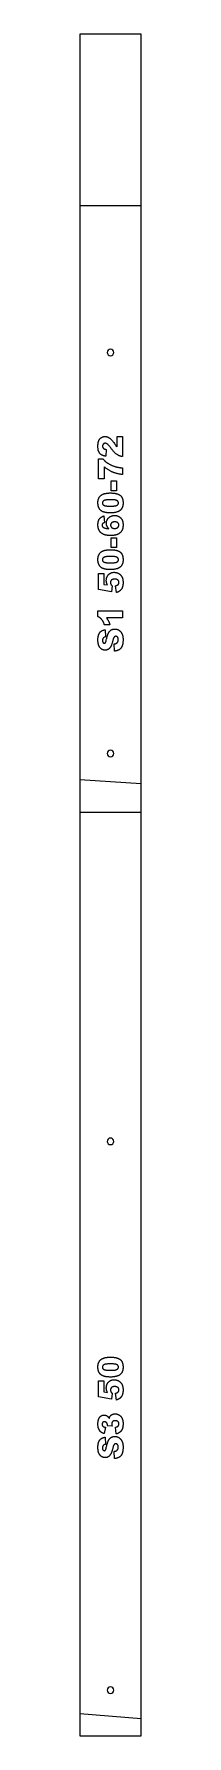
# Model space of a CAD drawing. Extents: x 0 to 3.5, y 0 to 97.
import ezdxf

# ---------------------------------------------------------------- set-up
doc = ezdxf.new("R2010")
doc.units = 0
for name, color, linetype in [('BOTTOM_STEP_1', 18, 'CONTINUOUS'), ('FRONT_LEG', 18, 'CONTINUOUS'), ('REAR_LEG', 18, 'CONTINUOUS'), ('T3_PROFILE_INSIDE_2', 18, 'CONTINUOUS'), ('T9_COUNTERSINK_0_6', 18, 'CONTINUOUS'), ('TOP_STEP_4', 18, 'CONTINUOUS')]:
    doc.layers.add(name, color=color, linetype=linetype)

msp = doc.modelspace()

# ---------------------------------------------------------------- linework, layer by layer
at = {"layer": 'BOTTOM_STEP_1'}
msp.add_lwpolyline([(0.002, 52.658), (3.502, 52.658)], dxfattribs=at)
at = {"layer": 'FRONT_LEG'}
msp.add_lwpolyline([(1.752, 78.668, 0.414214), (1.939, 78.855, 0.414214), (1.752, 79.043, 0.414214), (1.564, 78.855, 0.414214)], format="xyb", close=True, dxfattribs=at)
at = {"layer": 'REAR_LEG'}
msp.add_lwpolyline([(1.752, 55.808, 0.414214), (1.939, 55.995, 0.414214), (1.752, 56.183, 0.414214), (1.564, 55.995, 0.414214)], format="xyb", close=True, dxfattribs=at)
at = {"layer": 'T3_PROFILE_INSIDE_2'}
msp.add_lwpolyline([(0, 0), (3.5, 0), (3.5, 97), (0, 97)], close=True, dxfattribs=at)
at = {"layer": 'T9_COUNTERSINK_0_6'}
for points in [[(2.446, 74.069), (2.446, 72.913), (2.425, 72.915), (2.403, 72.919), (2.382, 72.923), (2.361, 72.928), (2.341, 72.933), (2.32, 72.939), (2.3, 72.945), (2.28, 72.953), (2.26, 72.961), (2.24, 72.969), (2.22, 72.978), (2.2, 72.988), (2.181, 72.998), (2.162, 73.009), (2.142, 73.021), (2.123, 73.033), (2.104, 73.047), (2.085, 73.061), (2.065, 73.077), (2.045, 73.095), (2.024, 73.113), (2.003, 73.134), (1.981, 73.155), (1.959, 73.178), (1.936, 73.203), (1.913, 73.228), (1.89, 73.255), (1.866, 73.284), (1.842, 73.314), (1.818, 73.345), (1.793, 73.377), (1.767, 73.411), (1.737, 73.452), (1.708, 73.489), (1.681, 73.521), (1.656, 73.55), (1.633, 73.576), (1.623, 73.587), (1.612, 73.597), (1.602, 73.606), (1.593, 73.615), (1.584, 73.622), (1.576, 73.628), (1.56, 73.639), (1.544, 73.649), (1.536, 73.653), (1.528, 73.657), (1.52, 73.661), (1.512, 73.664), (1.504, 73.667), (1.497, 73.669), (1.489, 73.671), (1.482, 73.673), (1.474, 73.674), (1.467, 73.675), (1.459, 73.675), (1.452, 73.676), (1.444, 73.675), (1.436, 73.675), (1.429, 73.674), (1.421, 73.673), (1.414, 73.671), (1.407, 73.669), (1.4, 73.667), (1.393, 73.664), (1.386, 73.661), (1.38, 73.657), (1.373, 73.653), (1.367, 73.649), (1.361, 73.645), (1.355, 73.64), (1.349, 73.634), (1.343, 73.629), (1.338, 73.623), (1.333, 73.617), (1.328, 73.61), (1.324, 73.604), (1.32, 73.597), (1.316, 73.59), (1.313, 73.583), (1.31, 73.576), (1.307, 73.568), (1.305, 73.561), (1.303, 73.553), (1.301, 73.545), (1.3, 73.537), (1.299, 73.528), (1.299, 73.52), (1.298, 73.511), (1.299, 73.502), (1.299, 73.493), (1.3, 73.484), (1.301, 73.476), (1.303, 73.467), (1.305, 73.459), (1.307, 73.451), (1.31, 73.444), (1.313, 73.436), (1.317, 73.429), (1.32, 73.422), (1.325, 73.415), (1.329, 73.409), (1.334, 73.402), (1.339, 73.396), (1.345, 73.39), (1.351, 73.384), (1.358, 73.379), (1.365, 73.374), (1.372, 73.369), (1.381, 73.364), (1.39, 73.359), (1.399, 73.355), (1.409, 73.351), (1.419, 73.347), (1.431, 73.344), (1.442, 73.34), (1.454, 73.337), (1.467, 73.334), (1.48, 73.332), (1.494, 73.329), (1.509, 73.327), (1.477, 72.941), (1.457, 72.944), (1.438, 72.947), (1.419, 72.951), (1.4, 72.955), (1.383, 72.959), (1.365, 72.963), (1.349, 72.968), (1.332, 72.973), (1.317, 72.978), (1.302, 72.984), (1.287, 72.99), (1.273, 72.996), (1.26, 73.003), (1.247, 73.01), (1.235, 73.017), (1.223, 73.024), (1.212, 73.032), (1.201, 73.04), (1.19, 73.049), (1.18, 73.058), (1.17, 73.067), (1.161, 73.077), (1.151, 73.087), (1.142, 73.097), (1.134, 73.108), (1.126, 73.119), (1.118, 73.131), (1.11, 73.143), (1.103, 73.156), (1.096, 73.168), (1.089, 73.182), (1.083, 73.195), (1.077, 73.209), (1.072, 73.224), (1.066, 73.239), (1.062, 73.256), (1.057, 73.272), (1.053, 73.29), (1.05, 73.308), (1.046, 73.327), (1.044, 73.346), (1.041, 73.366), (1.039, 73.387), (1.037, 73.408), (1.036, 73.43), (1.035, 73.453), (1.034, 73.476), (1.034, 73.5), (1.034, 73.526), (1.035, 73.55), (1.036, 73.574), (1.037, 73.597), (1.039, 73.619), (1.041, 73.64), (1.043, 73.661), (1.046, 73.681), (1.049, 73.701), (1.052, 73.72), (1.056, 73.738), (1.06, 73.755), (1.065, 73.772), (1.07, 73.787), (1.075, 73.803), (1.081, 73.817), (1.087, 73.831), (1.093, 73.845), (1.1, 73.858), (1.107, 73.871), (1.115, 73.883), (1.122, 73.895), (1.131, 73.907), (1.139, 73.918), (1.149, 73.929), (1.158, 73.94), (1.168, 73.95), (1.178, 73.96), (1.189, 73.969), (1.2, 73.978), (1.211, 73.987), (1.223, 73.995), (1.235, 74.003), (1.248, 74.01), (1.26, 74.017), (1.273, 74.023), (1.285, 74.029), (1.298, 74.035), (1.312, 74.039), (1.325, 74.044), (1.339, 74.048), (1.352, 74.051), (1.366, 74.054), (1.38, 74.056), (1.395, 74.058), (1.409, 74.059), (1.424, 74.06), (1.439, 74.06), (1.454, 74.06), (1.47, 74.059), (1.486, 74.057), (1.501, 74.055), (1.517, 74.053), (1.532, 74.05), (1.547, 74.046), (1.563, 74.041), (1.578, 74.036), (1.593, 74.031), (1.608, 74.025), (1.622, 74.018), (1.637, 74.011), (1.652, 74.003), (1.666, 73.995), (1.681, 73.986), (1.695, 73.976), (1.71, 73.965), (1.725, 73.953), (1.74, 73.941), (1.755, 73.927), (1.771, 73.913), (1.786, 73.897), (1.802, 73.881), (1.818, 73.864), (1.834, 73.845), (1.85, 73.826), (1.867, 73.806), (1.884, 73.785), (1.9, 73.762), (1.917, 73.739), (1.935, 73.715), (1.972, 73.662), (2.003, 73.618), (2.028, 73.584), (2.047, 73.56), (2.065, 73.539), (2.084, 73.517), (2.107, 73.493), (2.132, 73.467), (2.132, 74.069)], [(1.058, 71.654), (1.058, 72.78), (1.318, 72.78), (1.335, 72.762), (1.352, 72.744), (1.369, 72.727), (1.386, 72.71), (1.403, 72.693), (1.421, 72.677), (1.438, 72.661), (1.456, 72.645), (1.474, 72.63), (1.492, 72.615), (1.511, 72.601), (1.529, 72.587), (1.548, 72.573), (1.567, 72.56), (1.586, 72.547), (1.605, 72.535), (1.629, 72.52), (1.653, 72.506), (1.677, 72.492), (1.702, 72.478), (1.726, 72.465), (1.752, 72.452), (1.777, 72.44), (1.803, 72.428), (1.83, 72.416), (1.856, 72.405), (1.883, 72.394), (1.91, 72.384), (1.938, 72.374), (1.966, 72.364), (1.994, 72.355), (2.023, 72.346), (2.045, 72.34), (2.068, 72.333), (2.092, 72.327), (2.116, 72.321), (2.141, 72.316), (2.166, 72.31), (2.192, 72.305), (2.218, 72.3), (2.245, 72.296), (2.272, 72.292), (2.3, 72.288), (2.328, 72.284), (2.357, 72.281), (2.386, 72.278), (2.416, 72.275), (2.446, 72.273), (2.446, 71.888), (2.404, 71.894), (2.363, 71.9), (2.322, 71.907), (2.283, 71.914), (2.244, 71.922), (2.206, 71.93), (2.169, 71.938), (2.133, 71.947), (2.098, 71.956), (2.064, 71.965), (2.03, 71.975), (1.998, 71.986), (1.966, 71.996), (1.935, 72.008), (1.905, 72.019), (1.876, 72.031), (1.847, 72.044), (1.818, 72.057), (1.789, 72.072), (1.759, 72.087), (1.729, 72.103), (1.699, 72.12), (1.668, 72.138), (1.638, 72.157), (1.607, 72.177), (1.576, 72.197), (1.544, 72.219), (1.513, 72.241), (1.481, 72.265), (1.449, 72.289), (1.416, 72.314), (1.384, 72.34), (1.384, 71.654)], [(1.746, 69.709), (1.698, 69.709), (1.651, 69.711), (1.628, 69.712), (1.606, 69.714), (1.584, 69.716), (1.563, 69.718), (1.542, 69.72), (1.522, 69.723), (1.502, 69.726), (1.483, 69.729), (1.464, 69.732), (1.445, 69.736), (1.427, 69.74), (1.41, 69.744), (1.393, 69.749), (1.376, 69.754), (1.36, 69.759), (1.344, 69.764), (1.329, 69.77), (1.314, 69.776), (1.3, 69.782), (1.286, 69.789), (1.273, 69.796), (1.26, 69.803), (1.248, 69.81), (1.236, 69.818), (1.224, 69.826), (1.213, 69.834), (1.203, 69.843), (1.192, 69.851), (1.183, 69.86), (1.173, 69.87), (1.164, 69.879), (1.155, 69.889), (1.147, 69.899), (1.139, 69.91), (1.131, 69.921), (1.123, 69.932), (1.116, 69.943), (1.109, 69.955), (1.102, 69.967), (1.096, 69.979), (1.09, 69.992), (1.084, 70.005), (1.079, 70.018), (1.074, 70.031), (1.069, 70.045), (1.065, 70.059), (1.06, 70.073), (1.057, 70.088), (1.053, 70.103), (1.05, 70.118), (1.047, 70.133), (1.044, 70.149), (1.042, 70.165), (1.04, 70.181), (1.038, 70.198), (1.037, 70.215), (1.036, 70.232), (1.035, 70.25), (1.034, 70.267), (1.034, 70.285), (1.035, 70.32), (1.036, 70.352), (1.038, 70.368), (1.039, 70.383), (1.041, 70.398), (1.043, 70.413), (1.045, 70.427), (1.048, 70.441), (1.051, 70.454), (1.054, 70.467), (1.057, 70.48), (1.061, 70.492), (1.065, 70.504), (1.069, 70.515), (1.078, 70.537), (1.087, 70.558), (1.098, 70.578), (1.109, 70.597), (1.12, 70.615), (1.132, 70.632), (1.145, 70.647), (1.159, 70.662), (1.173, 70.676), (1.187, 70.689), (1.201, 70.701), (1.216, 70.713), (1.23, 70.724), (1.245, 70.734), (1.26, 70.743), (1.275, 70.752), (1.291, 70.76), (1.307, 70.767), (1.324, 70.774), (1.341, 70.781), (1.36, 70.787), (1.378, 70.793), (1.398, 70.799), (1.418, 70.804), (1.437, 70.809), (1.457, 70.813), (1.476, 70.817), (1.496, 70.821), (1.516, 70.825), (1.536, 70.828), (1.556, 70.831), (1.576, 70.833), (1.597, 70.836), (1.617, 70.838), (1.637, 70.839), (1.658, 70.841), (1.679, 70.842), (1.7, 70.842), (1.72, 70.843), (1.741, 70.843), (1.788, 70.842), (1.833, 70.841), (1.876, 70.838), (1.918, 70.835), (1.958, 70.831), (1.977, 70.828), (1.996, 70.825), (2.015, 70.822), (2.033, 70.819), (2.051, 70.815), (2.069, 70.811), (2.086, 70.807), (2.102, 70.803), (2.119, 70.798), (2.135, 70.793), (2.15, 70.788), (2.165, 70.783), (2.18, 70.777), (2.194, 70.771), (2.208, 70.765), (2.222, 70.759), (2.235, 70.752), (2.247, 70.745), (2.26, 70.738), (2.272, 70.731), (2.283, 70.723), (2.294, 70.715), (2.305, 70.707), (2.316, 70.698), (2.326, 70.69), (2.335, 70.68), (2.345, 70.671), (2.354, 70.661), (2.363, 70.65), (2.371, 70.64), (2.379, 70.629), (2.387, 70.617), (2.394, 70.605), (2.401, 70.593), (2.408, 70.581), (2.414, 70.568), (2.42, 70.555), (2.426, 70.541), (2.431, 70.527), (2.436, 70.513), (2.441, 70.498), (2.445, 70.483), (2.449, 70.468), (2.452, 70.452), (2.456, 70.436), (2.459, 70.42), (2.461, 70.403), (2.463, 70.386), (2.465, 70.368), (2.467, 70.35), (2.468, 70.332), (2.469, 70.313), (2.469, 70.294), (2.47, 70.275), (2.469, 70.253), (2.469, 70.232), (2.468, 70.212), (2.466, 70.192), (2.464, 70.172), (2.462, 70.153), (2.459, 70.135), (2.456, 70.117), (2.452, 70.099), (2.448, 70.082), (2.443, 70.066), (2.438, 70.05), (2.433, 70.035), (2.427, 70.02), (2.42, 70.006), (2.414, 69.992), (2.406, 69.979), (2.399, 69.966), (2.391, 69.953), (2.382, 69.94), (2.374, 69.928), (2.364, 69.916), (2.355, 69.905), (2.345, 69.894), (2.334, 69.883), (2.324, 69.872), (2.312, 69.862), (2.301, 69.852), (2.289, 69.842), (2.276, 69.833), (2.263, 69.824), (2.25, 69.815), (2.24, 69.809), (2.23, 69.803), (2.219, 69.797), (2.208, 69.791), (2.196, 69.786), (2.184, 69.78), (2.172, 69.775), (2.159, 69.77), (2.146, 69.765), (2.132, 69.761), (2.103, 69.752), (2.073, 69.744), (2.04, 69.737), (2.006, 69.73), (1.972, 69.725), (1.936, 69.72), (1.9, 69.716), (1.863, 69.713), (1.825, 69.711), (1.786, 69.709)], [(1.791, 70.965), (1.791, 71.526), (2.089, 71.526), (2.089, 70.965)], [(1.747, 70.091), (1.78, 70.091), (1.811, 70.092), (1.841, 70.093), (1.869, 70.094), (1.896, 70.096), (1.922, 70.098), (1.947, 70.1), (1.97, 70.103), (1.992, 70.106), (2.013, 70.11), (2.032, 70.113), (2.05, 70.118), (2.067, 70.122), (2.082, 70.127), (2.097, 70.132), (2.109, 70.138), (2.121, 70.144), (2.132, 70.151), (2.142, 70.157), (2.152, 70.164), (2.16, 70.172), (2.168, 70.179), (2.176, 70.187), (2.182, 70.196), (2.188, 70.204), (2.193, 70.213), (2.197, 70.223), (2.2, 70.232), (2.203, 70.242), (2.205, 70.252), (2.206, 70.263), (2.206, 70.274), (2.206, 70.281), (2.206, 70.288), (2.205, 70.295), (2.204, 70.302), (2.202, 70.309), (2.201, 70.316), (2.198, 70.322), (2.196, 70.329), (2.193, 70.335), (2.19, 70.341), (2.187, 70.347), (2.183, 70.353), (2.179, 70.359), (2.175, 70.365), (2.17, 70.37), (2.165, 70.376), (2.16, 70.381), (2.154, 70.386), (2.148, 70.391), (2.142, 70.396), (2.135, 70.4), (2.128, 70.405), (2.12, 70.409), (2.112, 70.413), (2.104, 70.417), (2.095, 70.421), (2.076, 70.428), (2.056, 70.434), (2.035, 70.439), (2.023, 70.442), (2.011, 70.444), (1.984, 70.448), (1.954, 70.452), (1.921, 70.454), (1.885, 70.457), (1.846, 70.458), (1.803, 70.459), (1.758, 70.46), (1.724, 70.459), (1.691, 70.459), (1.66, 70.458), (1.631, 70.457), (1.603, 70.455), (1.576, 70.453), (1.55, 70.451), (1.526, 70.448), (1.504, 70.445), (1.483, 70.441), (1.463, 70.437), (1.445, 70.433), (1.428, 70.429), (1.413, 70.424), (1.399, 70.418), (1.386, 70.413), (1.374, 70.407), (1.364, 70.4), (1.354, 70.393), (1.344, 70.386), (1.336, 70.379), (1.328, 70.371), (1.321, 70.363), (1.315, 70.354), (1.309, 70.345), (1.304, 70.336), (1.3, 70.326), (1.297, 70.316), (1.294, 70.306), (1.292, 70.295), (1.291, 70.284), (1.291, 70.272), (1.291, 70.26), (1.292, 70.249), (1.294, 70.238), (1.297, 70.228), (1.3, 70.218), (1.304, 70.208), (1.309, 70.199), (1.315, 70.19), (1.322, 70.181), (1.329, 70.173), (1.337, 70.166), (1.345, 70.159), (1.355, 70.152), (1.365, 70.145), (1.376, 70.139), (1.388, 70.134), (1.401, 70.129), (1.415, 70.124), (1.43, 70.119), (1.447, 70.115), (1.465, 70.111), (1.484, 70.108), (1.504, 70.105), (1.526, 70.102), (1.549, 70.099), (1.574, 70.097), (1.599, 70.095), (1.626, 70.094), (1.655, 70.093), (1.684, 70.092), (1.715, 70.091)], [(1.37, 69.532), (1.418, 69.148), (1.398, 69.144), (1.38, 69.14), (1.364, 69.134), (1.349, 69.128), (1.342, 69.125), (1.336, 69.121), (1.329, 69.118), (1.324, 69.114), (1.318, 69.11), (1.313, 69.106), (1.308, 69.102), (1.304, 69.098), (1.296, 69.089), (1.29, 69.079), (1.284, 69.069), (1.279, 69.058), (1.276, 69.047), (1.273, 69.035), (1.271, 69.023), (1.271, 69.01), (1.271, 68.999), (1.272, 68.987), (1.274, 68.976), (1.277, 68.966), (1.28, 68.956), (1.284, 68.946), (1.289, 68.936), (1.295, 68.927), (1.301, 68.918), (1.308, 68.909), (1.316, 68.901), (1.324, 68.893), (1.333, 68.885), (1.343, 68.878), (1.354, 68.871), (1.366, 68.864), (1.375, 68.86), (1.385, 68.855), (1.397, 68.851), (1.409, 68.847), (1.423, 68.843), (1.439, 68.839), (1.455, 68.835), (1.473, 68.831), (1.491, 68.828), (1.511, 68.825), (1.533, 68.822), (1.555, 68.819), (1.604, 68.813), (1.657, 68.808), (1.64, 68.826), (1.624, 68.843), (1.61, 68.861), (1.596, 68.879), (1.584, 68.896), (1.573, 68.914), (1.563, 68.932), (1.554, 68.95), (1.549, 68.96), (1.546, 68.969), (1.542, 68.979), (1.539, 68.988), (1.536, 68.998), (1.533, 69.008), (1.528, 69.029), (1.525, 69.05), (1.522, 69.073), (1.52, 69.095), (1.52, 69.119), (1.52, 69.142), (1.522, 69.164), (1.525, 69.187), (1.528, 69.208), (1.533, 69.229), (1.539, 69.25), (1.545, 69.27), (1.553, 69.29), (1.562, 69.31), (1.572, 69.329), (1.583, 69.347), (1.595, 69.365), (1.607, 69.383), (1.621, 69.4), (1.636, 69.417), (1.652, 69.433), (1.669, 69.448), (1.687, 69.463), (1.705, 69.476), (1.723, 69.489), (1.742, 69.5), (1.762, 69.511), (1.782, 69.521), (1.803, 69.529), (1.824, 69.537), (1.846, 69.543), (1.868, 69.549), (1.891, 69.553), (1.915, 69.557), (1.939, 69.559), (1.963, 69.561), (1.989, 69.561), (2.006, 69.561), (2.023, 69.56), (2.039, 69.559), (2.056, 69.557), (2.072, 69.555), (2.088, 69.552), (2.104, 69.549), (2.12, 69.545), (2.136, 69.541), (2.151, 69.536), (2.166, 69.53), (2.181, 69.525), (2.196, 69.518), (2.211, 69.511), (2.225, 69.504), (2.239, 69.496), (2.253, 69.488), (2.267, 69.479), (2.28, 69.47), (2.293, 69.461), (2.305, 69.451), (2.317, 69.441), (2.328, 69.43), (2.339, 69.419), (2.35, 69.407), (2.36, 69.396), (2.369, 69.383), (2.379, 69.371), (2.388, 69.358), (2.396, 69.344), (2.404, 69.331), (2.411, 69.316), (2.418, 69.302), (2.425, 69.287), (2.431, 69.271), (2.437, 69.255), (2.442, 69.239), (2.447, 69.222), (2.451, 69.205), (2.455, 69.187), (2.458, 69.169), (2.461, 69.15), (2.464, 69.131), (2.466, 69.111), (2.467, 69.091), (2.469, 69.071), (2.469, 69.05), (2.47, 69.028), (2.469, 69.002), (2.468, 68.977), (2.467, 68.953), (2.465, 68.929), (2.463, 68.906), (2.46, 68.883), (2.456, 68.862), (2.452, 68.84), (2.447, 68.82), (2.442, 68.8), (2.436, 68.781), (2.43, 68.762), (2.423, 68.744), (2.415, 68.727), (2.407, 68.71), (2.399, 68.694), (2.389, 68.678), (2.379, 68.663), (2.369, 68.648), (2.358, 68.634), (2.346, 68.62), (2.333, 68.607), (2.32, 68.593), (2.306, 68.581), (2.292, 68.568), (2.277, 68.556), (2.261, 68.545), (2.244, 68.534), (2.227, 68.523), (2.209, 68.512), (2.191, 68.502), (2.172, 68.493), (2.152, 68.484), (2.131, 68.475), (2.11, 68.467), (2.088, 68.46), (2.065, 68.453), (2.041, 68.447), (2.016, 68.441), (1.991, 68.436), (1.965, 68.432), (1.938, 68.428), (1.91, 68.425), (1.881, 68.422), (1.852, 68.42), (1.822, 68.419), (1.791, 68.418), (1.759, 68.417), (1.736, 68.418), (1.713, 68.418), (1.691, 68.419), (1.669, 68.42), (1.647, 68.421), (1.626, 68.423), (1.605, 68.425), (1.584, 68.427), (1.564, 68.43), (1.544, 68.433), (1.525, 68.436), (1.506, 68.44), (1.487, 68.444), (1.469, 68.448), (1.451, 68.452), (1.434, 68.457), (1.417, 68.462), (1.4, 68.468), (1.384, 68.473), (1.368, 68.479), (1.353, 68.486), (1.338, 68.492), (1.323, 68.499), (1.309, 68.506), (1.295, 68.514), (1.282, 68.522), (1.268, 68.53), (1.256, 68.539), (1.243, 68.547), (1.232, 68.556), (1.22, 68.566), (1.209, 68.576), (1.198, 68.586), (1.188, 68.596), (1.178, 68.606), (1.168, 68.617), (1.159, 68.628), (1.15, 68.639), (1.141, 68.651), (1.133, 68.662), (1.125, 68.674), (1.117, 68.686), (1.11, 68.699), (1.103, 68.711), (1.096, 68.724), (1.09, 68.737), (1.084, 68.751), (1.078, 68.764), (1.073, 68.778), (1.068, 68.792), (1.063, 68.806), (1.059, 68.821), (1.055, 68.836), (1.051, 68.851), (1.048, 68.866), (1.045, 68.881), (1.043, 68.897), (1.04, 68.913), (1.039, 68.929), (1.037, 68.946), (1.036, 68.962), (1.035, 68.979), (1.034, 68.997), (1.034, 69.014), (1.034, 69.034), (1.035, 69.054), (1.036, 69.074), (1.037, 69.092), (1.038, 69.111), (1.04, 69.128), (1.042, 69.146), (1.044, 69.162), (1.046, 69.178), (1.049, 69.194), (1.052, 69.209), (1.056, 69.223), (1.06, 69.237), (1.064, 69.251), (1.068, 69.263), (1.073, 69.276), (1.078, 69.288), (1.083, 69.299), (1.088, 69.311), (1.094, 69.322), (1.1, 69.333), (1.106, 69.343), (1.113, 69.354), (1.12, 69.364), (1.127, 69.373), (1.134, 69.383), (1.142, 69.392), (1.15, 69.401), (1.158, 69.41), (1.167, 69.419), (1.176, 69.427), (1.185, 69.435), (1.194, 69.443), (1.204, 69.451), (1.214, 69.458), (1.224, 69.465), (1.235, 69.472), (1.246, 69.479), (1.257, 69.485), (1.268, 69.491), (1.28, 69.497), (1.292, 69.503), (1.304, 69.508), (1.317, 69.513), (1.33, 69.518), (1.343, 69.523), (1.357, 69.528)], [(1.989, 68.822), (2.002, 68.822), (2.016, 68.823), (2.029, 68.824), (2.042, 68.825), (2.054, 68.827), (2.066, 68.83), (2.078, 68.833), (2.089, 68.836), (2.1, 68.84), (2.11, 68.844), (2.12, 68.849), (2.13, 68.854), (2.139, 68.859), (2.148, 68.865), (2.157, 68.872), (2.165, 68.879), (2.173, 68.886), (2.18, 68.893), (2.187, 68.901), (2.193, 68.909), (2.199, 68.917), (2.204, 68.925), (2.209, 68.933), (2.213, 68.942), (2.217, 68.951), (2.22, 68.96), (2.223, 68.969), (2.225, 68.978), (2.227, 68.988), (2.228, 68.998), (2.229, 69.008), (2.229, 69.018), (2.229, 69.027), (2.228, 69.036), (2.227, 69.045), (2.225, 69.054), (2.223, 69.063), (2.221, 69.071), (2.218, 69.079), (2.215, 69.087), (2.211, 69.095), (2.206, 69.103), (2.202, 69.11), (2.197, 69.117), (2.191, 69.125), (2.185, 69.131), (2.178, 69.138), (2.171, 69.145), (2.164, 69.151), (2.156, 69.157), (2.148, 69.162), (2.139, 69.167), (2.13, 69.172), (2.12, 69.176), (2.11, 69.18), (2.099, 69.183), (2.088, 69.186), (2.077, 69.188), (2.065, 69.191), (2.053, 69.192), (2.04, 69.194), (2.027, 69.195), (2.013, 69.195), (1.999, 69.196), (1.985, 69.195), (1.971, 69.195), (1.957, 69.194), (1.944, 69.192), (1.931, 69.191), (1.919, 69.188), (1.907, 69.186), (1.896, 69.182), (1.885, 69.179), (1.874, 69.175), (1.864, 69.171), (1.854, 69.166), (1.845, 69.161), (1.836, 69.155), (1.828, 69.149), (1.82, 69.143), (1.813, 69.136), (1.806, 69.129), (1.799, 69.122), (1.793, 69.115), (1.788, 69.107), (1.783, 69.099), (1.778, 69.091), (1.774, 69.083), (1.77, 69.075), (1.767, 69.066), (1.765, 69.058), (1.762, 69.049), (1.761, 69.04), (1.759, 69.03), (1.759, 69.021), (1.759, 69.011), (1.759, 69.001), (1.759, 68.991), (1.761, 68.982), (1.762, 68.972), (1.764, 68.963), (1.767, 68.954), (1.77, 68.946), (1.773, 68.937), (1.777, 68.929), (1.782, 68.921), (1.787, 68.913), (1.792, 68.905), (1.798, 68.897), (1.804, 68.89), (1.811, 68.883), (1.818, 68.876), (1.826, 68.87), (1.834, 68.863), (1.842, 68.858), (1.851, 68.852), (1.86, 68.847), (1.87, 68.843), (1.88, 68.839), (1.891, 68.835), (1.901, 68.832), (1.913, 68.829), (1.924, 68.827), (1.936, 68.825), (1.949, 68.824), (1.962, 68.823), (1.975, 68.822)], [(1.791, 67.733), (1.791, 68.293), (2.089, 68.293), (2.089, 67.733)], [(1.746, 66.477), (1.698, 66.477), (1.651, 66.479), (1.628, 66.48), (1.606, 66.482), (1.584, 66.484), (1.563, 66.486), (1.542, 66.488), (1.522, 66.491), (1.502, 66.494), (1.483, 66.497), (1.464, 66.5), (1.445, 66.504), (1.427, 66.508), (1.41, 66.512), (1.393, 66.517), (1.376, 66.522), (1.36, 66.527), (1.344, 66.532), (1.329, 66.538), (1.314, 66.544), (1.3, 66.55), (1.286, 66.557), (1.273, 66.564), (1.26, 66.571), (1.248, 66.578), (1.236, 66.586), (1.224, 66.594), (1.213, 66.602), (1.203, 66.61), (1.192, 66.619), (1.183, 66.628), (1.173, 66.638), (1.164, 66.647), (1.155, 66.657), (1.147, 66.667), (1.139, 66.678), (1.131, 66.689), (1.123, 66.7), (1.116, 66.711), (1.109, 66.723), (1.102, 66.735), (1.096, 66.747), (1.09, 66.76), (1.084, 66.772), (1.079, 66.786), (1.074, 66.799), (1.069, 66.813), (1.065, 66.827), (1.06, 66.841), (1.057, 66.856), (1.053, 66.87), (1.05, 66.886), (1.047, 66.901), (1.044, 66.917), (1.042, 66.933), (1.04, 66.949), (1.038, 66.966), (1.037, 66.983), (1.036, 67), (1.035, 67.017), (1.034, 67.035), (1.034, 67.053), (1.035, 67.087), (1.036, 67.12), (1.038, 67.136), (1.039, 67.151), (1.041, 67.166), (1.043, 67.181), (1.045, 67.195), (1.048, 67.209), (1.051, 67.222), (1.054, 67.235), (1.057, 67.248), (1.061, 67.26), (1.065, 67.272), (1.069, 67.283), (1.078, 67.305), (1.087, 67.326), (1.098, 67.346), (1.109, 67.365), (1.12, 67.383), (1.132, 67.4), (1.145, 67.415), (1.159, 67.43), (1.173, 67.444), (1.187, 67.457), (1.201, 67.469), (1.216, 67.481), (1.23, 67.492), (1.245, 67.502), (1.26, 67.511), (1.275, 67.52), (1.291, 67.527), (1.307, 67.535), (1.324, 67.542), (1.341, 67.549), (1.36, 67.555), (1.378, 67.561), (1.398, 67.567), (1.418, 67.572), (1.437, 67.577), (1.457, 67.581), (1.476, 67.585), (1.496, 67.589), (1.516, 67.593), (1.536, 67.596), (1.556, 67.599), (1.576, 67.601), (1.597, 67.603), (1.617, 67.605), (1.637, 67.607), (1.658, 67.608), (1.679, 67.61), (1.7, 67.61), (1.72, 67.611), (1.741, 67.611), (1.788, 67.61), (1.833, 67.609), (1.876, 67.606), (1.918, 67.603), (1.958, 67.598), (1.977, 67.596), (1.996, 67.593), (2.015, 67.59), (2.033, 67.586), (2.051, 67.583), (2.069, 67.579), (2.086, 67.575), (2.102, 67.57), (2.119, 67.566), (2.135, 67.561), (2.15, 67.556), (2.165, 67.55), (2.18, 67.545), (2.194, 67.539), (2.208, 67.533), (2.222, 67.526), (2.235, 67.52), (2.247, 67.513), (2.26, 67.506), (2.272, 67.499), (2.283, 67.491), (2.294, 67.483), (2.305, 67.475), (2.316, 67.466), (2.326, 67.457), (2.335, 67.448), (2.345, 67.439), (2.354, 67.429), (2.363, 67.418), (2.371, 67.408), (2.379, 67.397), (2.387, 67.385), (2.394, 67.373), (2.401, 67.361), (2.408, 67.349), (2.414, 67.336), (2.42, 67.323), (2.426, 67.309), (2.431, 67.295), (2.436, 67.281), (2.441, 67.266), (2.445, 67.251), (2.449, 67.236), (2.452, 67.22), (2.456, 67.204), (2.459, 67.188), (2.461, 67.171), (2.463, 67.153), (2.465, 67.136), (2.467, 67.118), (2.468, 67.1), (2.469, 67.081), (2.469, 67.062), (2.47, 67.043), (2.469, 67.021), (2.469, 67), (2.468, 66.98), (2.466, 66.959), (2.464, 66.94), (2.462, 66.921), (2.459, 66.902), (2.456, 66.884), (2.452, 66.867), (2.448, 66.85), (2.443, 66.834), (2.438, 66.818), (2.433, 66.803), (2.427, 66.788), (2.42, 66.774), (2.414, 66.76), (2.406, 66.746), (2.399, 66.733), (2.391, 66.721), (2.382, 66.708), (2.374, 66.696), (2.364, 66.684), (2.355, 66.673), (2.345, 66.662), (2.334, 66.651), (2.324, 66.64), (2.312, 66.63), (2.301, 66.62), (2.289, 66.61), (2.276, 66.601), (2.263, 66.592), (2.25, 66.583), (2.24, 66.577), (2.23, 66.571), (2.219, 66.565), (2.208, 66.559), (2.196, 66.554), (2.184, 66.548), (2.172, 66.543), (2.159, 66.538), (2.146, 66.533), (2.132, 66.529), (2.103, 66.52), (2.073, 66.512), (2.04, 66.505), (2.006, 66.498), (1.972, 66.492), (1.936, 66.488), (1.9, 66.484), (1.863, 66.481), (1.825, 66.478), (1.786, 66.477)], [(1.747, 66.859), (1.78, 66.859), (1.811, 66.86), (1.841, 66.861), (1.869, 66.862), (1.896, 66.864), (1.922, 66.866), (1.947, 66.868), (1.97, 66.871), (1.992, 66.874), (2.013, 66.877), (2.032, 66.881), (2.05, 66.886), (2.067, 66.89), (2.082, 66.895), (2.097, 66.9), (2.109, 66.906), (2.121, 66.912), (2.132, 66.918), (2.142, 66.925), (2.152, 66.932), (2.16, 66.939), (2.168, 66.947), (2.176, 66.955), (2.182, 66.963), (2.188, 66.972), (2.193, 66.981), (2.197, 66.99), (2.2, 67), (2.203, 67.01), (2.205, 67.02), (2.206, 67.031), (2.206, 67.042), (2.206, 67.049), (2.206, 67.056), (2.205, 67.063), (2.204, 67.07), (2.202, 67.077), (2.201, 67.084), (2.198, 67.09), (2.196, 67.097), (2.193, 67.103), (2.19, 67.109), (2.187, 67.115), (2.183, 67.121), (2.179, 67.127), (2.175, 67.133), (2.17, 67.138), (2.165, 67.144), (2.16, 67.149), (2.154, 67.154), (2.148, 67.159), (2.142, 67.164), (2.135, 67.168), (2.128, 67.173), (2.12, 67.177), (2.112, 67.181), (2.104, 67.185), (2.095, 67.189), (2.076, 67.195), (2.056, 67.202), (2.035, 67.207), (2.023, 67.21), (2.011, 67.212), (1.984, 67.216), (1.954, 67.219), (1.921, 67.222), (1.885, 67.225), (1.846, 67.226), (1.803, 67.227), (1.758, 67.227), (1.724, 67.227), (1.691, 67.227), (1.66, 67.226), (1.631, 67.225), (1.603, 67.223), (1.576, 67.221), (1.55, 67.218), (1.526, 67.216), (1.504, 67.213), (1.483, 67.209), (1.463, 67.205), (1.445, 67.201), (1.428, 67.197), (1.413, 67.192), (1.399, 67.186), (1.386, 67.181), (1.374, 67.175), (1.364, 67.168), (1.354, 67.161), (1.344, 67.154), (1.336, 67.147), (1.328, 67.139), (1.321, 67.131), (1.315, 67.122), (1.309, 67.113), (1.304, 67.104), (1.3, 67.094), (1.297, 67.084), (1.294, 67.073), (1.292, 67.063), (1.291, 67.052), (1.291, 67.04), (1.291, 67.028), (1.292, 67.017), (1.294, 67.006), (1.297, 66.995), (1.3, 66.985), (1.304, 66.976), (1.309, 66.966), (1.315, 66.958), (1.322, 66.949), (1.329, 66.941), (1.337, 66.934), (1.345, 66.926), (1.355, 66.92), (1.365, 66.913), (1.376, 66.907), (1.388, 66.902), (1.401, 66.897), (1.415, 66.892), (1.43, 66.887), (1.447, 66.883), (1.465, 66.879), (1.484, 66.876), (1.504, 66.873), (1.526, 66.87), (1.549, 66.867), (1.574, 66.865), (1.599, 66.863), (1.626, 66.862), (1.655, 66.861), (1.684, 66.86), (1.715, 66.859)], [(1.058, 65.34), (1.058, 66.255), (1.366, 66.255), (1.366, 65.635), (1.574, 65.602), (1.567, 65.618), (1.56, 65.634), (1.553, 65.65), (1.547, 65.666), (1.542, 65.682), (1.537, 65.698), (1.532, 65.713), (1.528, 65.729), (1.525, 65.745), (1.522, 65.761), (1.519, 65.776), (1.517, 65.792), (1.515, 65.807), (1.514, 65.823), (1.514, 65.838), (1.513, 65.854), (1.514, 65.879), (1.515, 65.905), (1.518, 65.929), (1.521, 65.953), (1.526, 65.976), (1.531, 65.999), (1.537, 66.021), (1.545, 66.042), (1.553, 66.063), (1.563, 66.083), (1.573, 66.103), (1.584, 66.122), (1.596, 66.14), (1.61, 66.158), (1.624, 66.175), (1.639, 66.192), (1.655, 66.207), (1.672, 66.222), (1.689, 66.236), (1.706, 66.248), (1.724, 66.26), (1.743, 66.271), (1.762, 66.28), (1.781, 66.289), (1.802, 66.297), (1.822, 66.303), (1.843, 66.309), (1.865, 66.313), (1.887, 66.317), (1.91, 66.319), (1.933, 66.321), (1.956, 66.321), (1.973, 66.321), (1.99, 66.32), (2.006, 66.319), (2.023, 66.317), (2.039, 66.315), (2.056, 66.312), (2.072, 66.309), (2.088, 66.305), (2.104, 66.3), (2.12, 66.295), (2.136, 66.29), (2.152, 66.284), (2.168, 66.277), (2.184, 66.27), (2.199, 66.263), (2.215, 66.255), (2.23, 66.246), (2.245, 66.237), (2.259, 66.228), (2.273, 66.218), (2.287, 66.208), (2.3, 66.197), (2.312, 66.186), (2.324, 66.174), (2.336, 66.162), (2.347, 66.149), (2.358, 66.137), (2.368, 66.123), (2.378, 66.109), (2.387, 66.095), (2.396, 66.08), (2.404, 66.065), (2.412, 66.05), (2.42, 66.034), (2.426, 66.017), (2.433, 66), (2.439, 65.982), (2.444, 65.964), (2.449, 65.945), (2.453, 65.926), (2.457, 65.906), (2.46, 65.885), (2.463, 65.864), (2.465, 65.843), (2.467, 65.821), (2.468, 65.798), (2.469, 65.775), (2.47, 65.751), (2.469, 65.718), (2.468, 65.685), (2.466, 65.654), (2.463, 65.624), (2.459, 65.595), (2.455, 65.568), (2.45, 65.541), (2.443, 65.516), (2.437, 65.492), (2.429, 65.469), (2.42, 65.447), (2.411, 65.426), (2.401, 65.405), (2.39, 65.386), (2.378, 65.367), (2.366, 65.35), (2.353, 65.333), (2.339, 65.317), (2.325, 65.302), (2.311, 65.287), (2.296, 65.274), (2.281, 65.261), (2.265, 65.249), (2.249, 65.238), (2.232, 65.228), (2.214, 65.218), (2.195, 65.208), (2.176, 65.199), (2.155, 65.191), (2.133, 65.182), (2.11, 65.175), (2.086, 65.167), (2.043, 65.557), (2.055, 65.559), (2.066, 65.562), (2.077, 65.564), (2.088, 65.567), (2.098, 65.57), (2.107, 65.573), (2.117, 65.577), (2.126, 65.581), (2.135, 65.585), (2.143, 65.59), (2.151, 65.595), (2.159, 65.6), (2.166, 65.605), (2.173, 65.611), (2.18, 65.617), (2.186, 65.624), (2.192, 65.63), (2.197, 65.637), (2.203, 65.644), (2.207, 65.651), (2.212, 65.658), (2.216, 65.666), (2.219, 65.673), (2.223, 65.681), (2.225, 65.689), (2.228, 65.697), (2.23, 65.705), (2.232, 65.713), (2.233, 65.721), (2.234, 65.73), (2.235, 65.739), (2.235, 65.748), (2.234, 65.758), (2.234, 65.767), (2.233, 65.777), (2.231, 65.786), (2.229, 65.795), (2.226, 65.804), (2.223, 65.813), (2.219, 65.821), (2.215, 65.829), (2.211, 65.837), (2.206, 65.845), (2.2, 65.853), (2.194, 65.86), (2.188, 65.867), (2.181, 65.874), (2.174, 65.881), (2.166, 65.887), (2.157, 65.893), (2.149, 65.899), (2.139, 65.904), (2.13, 65.908), (2.119, 65.913), (2.109, 65.917), (2.098, 65.92), (2.086, 65.923), (2.074, 65.926), (2.061, 65.928), (2.048, 65.93), (2.035, 65.931), (2.021, 65.932), (2.006, 65.933), (1.991, 65.933), (1.976, 65.933), (1.961, 65.932), (1.947, 65.931), (1.934, 65.93), (1.92, 65.928), (1.908, 65.926), (1.896, 65.923), (1.884, 65.92), (1.873, 65.916), (1.862, 65.913), (1.852, 65.908), (1.843, 65.903), (1.834, 65.898), (1.825, 65.893), (1.817, 65.887), (1.81, 65.88), (1.803, 65.873), (1.796, 65.866), (1.79, 65.859), (1.784, 65.852), (1.779, 65.844), (1.774, 65.836), (1.77, 65.827), (1.766, 65.818), (1.763, 65.81), (1.76, 65.8), (1.758, 65.791), (1.756, 65.781), (1.754, 65.771), (1.753, 65.761), (1.752, 65.75), (1.752, 65.739), (1.752, 65.725), (1.754, 65.711), (1.756, 65.698), (1.759, 65.684), (1.763, 65.671), (1.767, 65.658), (1.773, 65.644), (1.779, 65.631), (1.785, 65.621), (1.791, 65.611), (1.799, 65.601), (1.807, 65.591), (1.817, 65.58), (1.827, 65.569), (1.839, 65.558), (1.851, 65.546), (1.804, 65.218)], [(1.034, 64.117), (2.446, 64.117), (2.446, 63.727), (1.521, 63.727), (1.538, 63.704), (1.555, 63.68), (1.571, 63.657), (1.586, 63.634), (1.6, 63.611), (1.613, 63.589), (1.626, 63.566), (1.637, 63.544), (1.648, 63.521), (1.659, 63.497), (1.67, 63.471), (1.681, 63.444), (1.691, 63.416), (1.702, 63.386), (1.712, 63.355), (1.723, 63.322), (1.406, 63.322), (1.398, 63.346), (1.39, 63.37), (1.382, 63.393), (1.373, 63.415), (1.364, 63.437), (1.355, 63.458), (1.346, 63.478), (1.337, 63.497), (1.327, 63.516), (1.317, 63.534), (1.307, 63.551), (1.297, 63.568), (1.286, 63.584), (1.276, 63.599), (1.265, 63.614), (1.254, 63.628), (1.243, 63.641), (1.231, 63.654), (1.219, 63.667), (1.207, 63.679), (1.194, 63.691), (1.181, 63.703), (1.168, 63.714), (1.155, 63.725), (1.141, 63.735), (1.126, 63.746), (1.112, 63.755), (1.097, 63.765), (1.082, 63.774), (1.066, 63.782), (1.05, 63.791), (1.034, 63.798)], [(1.987, 61.831), (1.961, 62.239), (1.985, 62.243), (2.008, 62.247), (2.019, 62.25), (2.029, 62.253), (2.039, 62.256), (2.049, 62.259), (2.058, 62.263), (2.067, 62.266), (2.075, 62.27), (2.084, 62.274), (2.091, 62.279), (2.099, 62.283), (2.106, 62.288), (2.113, 62.293), (2.123, 62.302), (2.132, 62.311), (2.141, 62.32), (2.149, 62.33), (2.157, 62.34), (2.164, 62.351), (2.17, 62.362), (2.176, 62.374), (2.181, 62.386), (2.185, 62.398), (2.189, 62.411), (2.192, 62.424), (2.194, 62.438), (2.196, 62.453), (2.197, 62.467), (2.197, 62.482), (2.197, 62.494), (2.196, 62.505), (2.195, 62.515), (2.194, 62.526), (2.193, 62.536), (2.191, 62.545), (2.189, 62.555), (2.186, 62.564), (2.183, 62.572), (2.18, 62.581), (2.177, 62.589), (2.173, 62.597), (2.168, 62.604), (2.164, 62.611), (2.159, 62.618), (2.154, 62.624), (2.148, 62.63), (2.143, 62.636), (2.137, 62.641), (2.131, 62.646), (2.126, 62.65), (2.12, 62.654), (2.113, 62.658), (2.107, 62.661), (2.101, 62.664), (2.095, 62.667), (2.088, 62.669), (2.081, 62.671), (2.075, 62.672), (2.068, 62.673), (2.061, 62.673), (2.054, 62.674), (2.047, 62.673), (2.041, 62.673), (2.034, 62.672), (2.028, 62.671), (2.021, 62.669), (2.015, 62.667), (2.009, 62.665), (2.003, 62.662), (1.997, 62.659), (1.991, 62.655), (1.985, 62.651), (1.979, 62.647), (1.974, 62.642), (1.968, 62.637), (1.963, 62.632), (1.957, 62.626), (1.952, 62.62), (1.947, 62.613), (1.942, 62.604), (1.936, 62.595), (1.931, 62.585), (1.926, 62.573), (1.921, 62.561), (1.916, 62.548), (1.911, 62.534), (1.906, 62.518), (1.901, 62.502), (1.896, 62.485), (1.886, 62.448), (1.877, 62.407), (1.869, 62.372), (1.86, 62.339), (1.852, 62.307), (1.843, 62.276), (1.833, 62.246), (1.823, 62.218), (1.813, 62.191), (1.803, 62.165), (1.792, 62.141), (1.781, 62.117), (1.77, 62.095), (1.758, 62.075), (1.746, 62.055), (1.734, 62.037), (1.721, 62.02), (1.708, 62.004), (1.695, 61.99), (1.681, 61.976), (1.667, 61.963), (1.652, 61.951), (1.637, 61.94), (1.621, 61.931), (1.605, 61.922), (1.589, 61.913), (1.572, 61.906), (1.554, 61.9), (1.537, 61.895), (1.518, 61.891), (1.499, 61.887), (1.48, 61.885), (1.461, 61.884), (1.44, 61.883), (1.427, 61.883), (1.414, 61.884), (1.401, 61.885), (1.388, 61.887), (1.375, 61.889), (1.362, 61.892), (1.349, 61.895), (1.336, 61.899), (1.324, 61.903), (1.311, 61.907), (1.299, 61.912), (1.287, 61.918), (1.274, 61.924), (1.262, 61.931), (1.25, 61.938), (1.238, 61.945), (1.227, 61.953), (1.215, 61.962), (1.204, 61.971), (1.193, 61.98), (1.183, 61.99), (1.173, 62), (1.163, 62.011), (1.153, 62.023), (1.144, 62.035), (1.135, 62.047), (1.127, 62.06), (1.118, 62.073), (1.111, 62.087), (1.103, 62.102), (1.096, 62.116), (1.089, 62.132), (1.082, 62.148), (1.076, 62.164), (1.07, 62.182), (1.065, 62.2), (1.06, 62.219), (1.056, 62.238), (1.052, 62.258), (1.048, 62.279), (1.045, 62.301), (1.042, 62.323), (1.04, 62.347), (1.038, 62.37), (1.036, 62.395), (1.035, 62.42), (1.034, 62.446), (1.034, 62.473), (1.035, 62.506), (1.036, 62.538), (1.038, 62.568), (1.04, 62.598), (1.044, 62.627), (1.048, 62.655), (1.053, 62.682), (1.059, 62.707), (1.066, 62.732), (1.073, 62.756), (1.081, 62.779), (1.09, 62.801), (1.1, 62.822), (1.11, 62.842), (1.121, 62.861), (1.133, 62.879), (1.14, 62.887), (1.146, 62.896), (1.153, 62.904), (1.16, 62.912), (1.167, 62.92), (1.174, 62.927), (1.182, 62.934), (1.19, 62.941), (1.198, 62.948), (1.206, 62.955), (1.215, 62.961), (1.224, 62.967), (1.233, 62.973), (1.242, 62.979), (1.252, 62.985), (1.261, 62.99), (1.282, 63), (1.303, 63.009), (1.325, 63.017), (1.347, 63.024), (1.371, 63.031), (1.396, 63.036), (1.421, 63.041), (1.448, 63.045), (1.472, 62.641), (1.46, 62.638), (1.449, 62.636), (1.438, 62.633), (1.428, 62.63), (1.418, 62.627), (1.409, 62.623), (1.399, 62.62), (1.391, 62.616), (1.382, 62.611), (1.374, 62.607), (1.367, 62.602), (1.36, 62.596), (1.353, 62.591), (1.347, 62.585), (1.341, 62.579), (1.335, 62.573), (1.33, 62.566), (1.325, 62.559), (1.321, 62.552), (1.317, 62.545), (1.313, 62.537), (1.309, 62.529), (1.306, 62.52), (1.303, 62.511), (1.301, 62.502), (1.299, 62.493), (1.297, 62.483), (1.295, 62.473), (1.294, 62.463), (1.293, 62.452), (1.293, 62.442), (1.293, 62.43), (1.293, 62.412), (1.295, 62.395), (1.297, 62.379), (1.299, 62.372), (1.301, 62.365), (1.303, 62.358), (1.305, 62.351), (1.308, 62.345), (1.311, 62.339), (1.314, 62.333), (1.317, 62.328), (1.321, 62.323), (1.324, 62.318), (1.333, 62.309), (1.341, 62.301), (1.346, 62.298), (1.35, 62.295), (1.355, 62.292), (1.36, 62.289), (1.364, 62.287), (1.369, 62.285), (1.375, 62.284), (1.38, 62.282), (1.385, 62.281), (1.39, 62.28), (1.396, 62.28), (1.402, 62.28), (1.41, 62.28), (1.418, 62.282), (1.426, 62.284), (1.433, 62.288), (1.44, 62.292), (1.448, 62.297), (1.455, 62.304), (1.461, 62.311), (1.465, 62.315), (1.468, 62.32), (1.471, 62.325), (1.475, 62.331), (1.478, 62.338), (1.481, 62.346), (1.488, 62.362), (1.494, 62.382), (1.5, 62.403), (1.506, 62.428), (1.512, 62.455), (1.528, 62.523), (1.535, 62.555), (1.543, 62.586), (1.55, 62.615), (1.558, 62.643), (1.566, 62.67), (1.573, 62.696), (1.581, 62.721), (1.589, 62.744), (1.596, 62.766), (1.604, 62.787), (1.612, 62.807), (1.62, 62.825), (1.627, 62.842), (1.635, 62.858), (1.643, 62.873), (1.651, 62.887), (1.659, 62.901), (1.668, 62.915), (1.677, 62.927), (1.686, 62.94), (1.695, 62.952), (1.704, 62.963), (1.714, 62.974), (1.724, 62.984), (1.734, 62.994), (1.745, 63.003), (1.755, 63.012), (1.766, 63.02), (1.777, 63.028), (1.789, 63.035), (1.8, 63.042), (1.812, 63.048), (1.824, 63.054), (1.836, 63.059), (1.848, 63.064), (1.861, 63.069), (1.873, 63.073), (1.886, 63.076), (1.899, 63.08), (1.912, 63.082), (1.925, 63.085), (1.939, 63.087), (1.952, 63.088), (1.966, 63.089), (1.98, 63.09), (1.994, 63.09), (2.011, 63.09), (2.027, 63.089), (2.044, 63.088), (2.06, 63.086), (2.076, 63.083), (2.091, 63.08), (2.107, 63.076), (2.123, 63.072), (2.138, 63.067), (2.153, 63.061), (2.168, 63.055), (2.183, 63.049), (2.197, 63.042), (2.212, 63.034), (2.226, 63.025), (2.24, 63.016), (2.254, 63.007), (2.268, 62.997), (2.281, 62.987), (2.293, 62.976), (2.306, 62.965), (2.317, 62.953), (2.329, 62.941), (2.339, 62.928), (2.35, 62.915), (2.36, 62.901), (2.37, 62.887), (2.379, 62.873), (2.388, 62.858), (2.396, 62.842), (2.404, 62.826), (2.411, 62.81), (2.418, 62.793), (2.425, 62.776), (2.431, 62.758), (2.437, 62.739), (2.442, 62.72), (2.447, 62.701), (2.451, 62.681), (2.455, 62.66), (2.458, 62.639), (2.461, 62.617), (2.464, 62.595), (2.466, 62.572), (2.467, 62.549), (2.469, 62.525), (2.469, 62.501), (2.47, 62.476), (2.469, 62.432), (2.467, 62.391), (2.465, 62.351), (2.463, 62.331), (2.461, 62.312), (2.459, 62.294), (2.456, 62.276), (2.453, 62.258), (2.45, 62.241), (2.447, 62.224), (2.443, 62.208), (2.44, 62.192), (2.435, 62.176), (2.431, 62.161), (2.426, 62.146), (2.421, 62.132), (2.416, 62.118), (2.411, 62.105), (2.405, 62.092), (2.399, 62.079), (2.393, 62.067), (2.386, 62.055), (2.38, 62.044), (2.372, 62.033), (2.365, 62.023), (2.358, 62.013), (2.35, 62.003), (2.342, 61.994), (2.333, 61.985), (2.316, 61.969), (2.298, 61.953), (2.279, 61.938), (2.26, 61.925), (2.241, 61.912), (2.221, 61.9), (2.2, 61.889), (2.178, 61.879), (2.156, 61.869), (2.134, 61.861), (2.111, 61.854), (2.087, 61.847), (2.063, 61.842), (2.038, 61.837), (2.013, 61.834)], [(1.746, 20.457), (1.698, 20.457), (1.651, 20.459), (1.628, 20.46), (1.606, 20.462), (1.584, 20.463), (1.563, 20.465), (1.542, 20.468), (1.522, 20.47), (1.502, 20.473), (1.483, 20.477), (1.464, 20.48), (1.445, 20.484), (1.427, 20.488), (1.41, 20.492), (1.393, 20.497), (1.376, 20.502), (1.36, 20.507), (1.344, 20.512), (1.329, 20.518), (1.314, 20.524), (1.3, 20.53), (1.286, 20.537), (1.273, 20.544), (1.26, 20.551), (1.248, 20.558), (1.236, 20.566), (1.224, 20.574), (1.213, 20.582), (1.203, 20.59), (1.192, 20.599), (1.183, 20.608), (1.173, 20.617), (1.164, 20.627), (1.155, 20.637), (1.147, 20.647), (1.139, 20.658), (1.131, 20.669), (1.123, 20.68), (1.116, 20.691), (1.109, 20.703), (1.102, 20.715), (1.096, 20.727), (1.09, 20.739), (1.084, 20.752), (1.079, 20.765), (1.074, 20.779), (1.069, 20.793), (1.065, 20.807), (1.06, 20.821), (1.057, 20.835), (1.053, 20.85), (1.05, 20.865), (1.047, 20.881), (1.044, 20.897), (1.042, 20.913), (1.04, 20.929), (1.038, 20.946), (1.037, 20.963), (1.036, 20.98), (1.035, 20.997), (1.034, 21.015), (1.034, 21.033), (1.035, 21.067), (1.036, 21.1), (1.038, 21.116), (1.039, 21.131), (1.041, 21.146), (1.043, 21.161), (1.045, 21.175), (1.048, 21.189), (1.051, 21.202), (1.054, 21.215), (1.057, 21.228), (1.061, 21.24), (1.065, 21.252), (1.069, 21.263), (1.078, 21.285), (1.087, 21.306), (1.098, 21.326), (1.109, 21.345), (1.12, 21.363), (1.132, 21.379), (1.145, 21.395), (1.159, 21.41), (1.173, 21.424), (1.187, 21.437), (1.201, 21.449), (1.216, 21.461), (1.23, 21.471), (1.245, 21.482), (1.26, 21.491), (1.275, 21.499), (1.291, 21.507), (1.307, 21.515), (1.324, 21.522), (1.341, 21.529), (1.36, 21.535), (1.378, 21.541), (1.398, 21.547), (1.418, 21.552), (1.437, 21.557), (1.457, 21.561), (1.476, 21.565), (1.496, 21.569), (1.516, 21.572), (1.536, 21.576), (1.556, 21.578), (1.576, 21.581), (1.597, 21.583), (1.617, 21.585), (1.637, 21.587), (1.658, 21.588), (1.679, 21.589), (1.7, 21.59), (1.72, 21.591), (1.741, 21.591), (1.788, 21.59), (1.833, 21.589), (1.876, 21.586), (1.918, 21.583), (1.958, 21.578), (1.977, 21.576), (1.996, 21.573), (2.015, 21.57), (2.033, 21.566), (2.051, 21.563), (2.069, 21.559), (2.086, 21.555), (2.102, 21.55), (2.119, 21.546), (2.135, 21.541), (2.15, 21.536), (2.165, 21.53), (2.18, 21.525), (2.194, 21.519), (2.208, 21.513), (2.222, 21.506), (2.235, 21.5), (2.247, 21.493), (2.26, 21.486), (2.272, 21.478), (2.283, 21.471), (2.294, 21.463), (2.305, 21.455), (2.316, 21.446), (2.326, 21.437), (2.335, 21.428), (2.345, 21.418), (2.354, 21.409), (2.363, 21.398), (2.371, 21.387), (2.379, 21.376), (2.387, 21.365), (2.394, 21.353), (2.401, 21.341), (2.408, 21.329), (2.414, 21.316), (2.42, 21.303), (2.426, 21.289), (2.431, 21.275), (2.436, 21.261), (2.441, 21.246), (2.445, 21.231), (2.449, 21.216), (2.452, 21.2), (2.456, 21.184), (2.459, 21.167), (2.461, 21.151), (2.463, 21.133), (2.465, 21.116), (2.467, 21.098), (2.468, 21.08), (2.469, 21.061), (2.469, 21.042), (2.47, 21.023), (2.469, 21.001), (2.469, 20.98), (2.468, 20.959), (2.466, 20.939), (2.464, 20.92), (2.462, 20.901), (2.459, 20.882), (2.456, 20.864), (2.452, 20.847), (2.448, 20.83), (2.443, 20.814), (2.438, 20.798), (2.433, 20.782), (2.427, 20.768), (2.42, 20.753), (2.414, 20.74), (2.406, 20.726), (2.399, 20.713), (2.391, 20.701), (2.382, 20.688), (2.374, 20.676), (2.364, 20.664), (2.355, 20.653), (2.345, 20.641), (2.334, 20.631), (2.324, 20.62), (2.312, 20.61), (2.301, 20.6), (2.289, 20.59), (2.276, 20.58), (2.263, 20.571), (2.25, 20.563), (2.24, 20.556), (2.23, 20.55), (2.219, 20.545), (2.208, 20.539), (2.196, 20.533), (2.184, 20.528), (2.172, 20.523), (2.159, 20.518), (2.146, 20.513), (2.132, 20.509), (2.103, 20.5), (2.073, 20.492), (2.04, 20.485), (2.006, 20.478), (1.972, 20.472), (1.936, 20.467), (1.9, 20.464), (1.863, 20.46), (1.825, 20.458), (1.786, 20.457)], [(1.747, 20.839), (1.78, 20.839), (1.811, 20.84), (1.841, 20.841), (1.869, 20.842), (1.896, 20.844), (1.922, 20.846), (1.947, 20.848), (1.97, 20.851), (1.992, 20.854), (2.013, 20.857), (2.032, 20.861), (2.05, 20.865), (2.067, 20.87), (2.082, 20.875), (2.097, 20.88), (2.109, 20.886), (2.121, 20.892), (2.132, 20.898), (2.142, 20.905), (2.152, 20.912), (2.16, 20.919), (2.168, 20.927), (2.176, 20.935), (2.182, 20.943), (2.188, 20.952), (2.193, 20.961), (2.197, 20.97), (2.2, 20.98), (2.203, 20.99), (2.205, 21), (2.206, 21.011), (2.206, 21.022), (2.206, 21.029), (2.206, 21.036), (2.205, 21.043), (2.204, 21.05), (2.202, 21.057), (2.201, 21.064), (2.198, 21.07), (2.196, 21.077), (2.193, 21.083), (2.19, 21.089), (2.187, 21.095), (2.183, 21.101), (2.179, 21.107), (2.175, 21.113), (2.17, 21.118), (2.165, 21.124), (2.16, 21.129), (2.154, 21.134), (2.148, 21.139), (2.142, 21.144), (2.135, 21.148), (2.128, 21.153), (2.12, 21.157), (2.112, 21.161), (2.104, 21.165), (2.095, 21.169), (2.076, 21.175), (2.056, 21.182), (2.035, 21.187), (2.023, 21.189), (2.011, 21.192), (1.984, 21.196), (1.954, 21.199), (1.921, 21.202), (1.885, 21.204), (1.846, 21.206), (1.803, 21.207), (1.758, 21.207), (1.724, 21.207), (1.691, 21.207), (1.66, 21.206), (1.631, 21.204), (1.603, 21.203), (1.576, 21.201), (1.55, 21.198), (1.526, 21.196), (1.504, 21.192), (1.483, 21.189), (1.463, 21.185), (1.445, 21.181), (1.428, 21.176), (1.413, 21.171), (1.399, 21.166), (1.386, 21.16), (1.374, 21.154), (1.364, 21.148), (1.354, 21.141), (1.344, 21.134), (1.336, 21.127), (1.328, 21.119), (1.321, 21.11), (1.315, 21.102), (1.309, 21.093), (1.304, 21.084), (1.3, 21.074), (1.297, 21.064), (1.294, 21.053), (1.292, 21.043), (1.291, 21.031), (1.291, 21.02), (1.291, 21.008), (1.292, 20.997), (1.294, 20.986), (1.297, 20.975), (1.3, 20.965), (1.304, 20.956), (1.309, 20.946), (1.315, 20.938), (1.322, 20.929), (1.329, 20.921), (1.337, 20.913), (1.345, 20.906), (1.355, 20.899), (1.365, 20.893), (1.376, 20.887), (1.388, 20.882), (1.401, 20.876), (1.415, 20.872), (1.43, 20.867), (1.447, 20.863), (1.465, 20.859), (1.484, 20.856), (1.504, 20.853), (1.526, 20.85), (1.549, 20.847), (1.574, 20.845), (1.599, 20.843), (1.626, 20.842), (1.655, 20.841), (1.684, 20.84), (1.715, 20.839)], [(1.058, 19.32), (1.058, 20.235), (1.366, 20.235), (1.366, 19.615), (1.574, 19.582), (1.567, 19.598), (1.56, 19.614), (1.553, 19.63), (1.547, 19.646), (1.542, 19.662), (1.537, 19.678), (1.532, 19.693), (1.528, 19.709), (1.525, 19.725), (1.522, 19.741), (1.519, 19.756), (1.517, 19.772), (1.515, 19.787), (1.514, 19.803), (1.514, 19.818), (1.513, 19.834), (1.514, 19.859), (1.515, 19.884), (1.518, 19.909), (1.521, 19.933), (1.526, 19.956), (1.531, 19.979), (1.537, 20.001), (1.545, 20.022), (1.553, 20.043), (1.563, 20.063), (1.573, 20.083), (1.584, 20.102), (1.596, 20.12), (1.61, 20.138), (1.624, 20.155), (1.639, 20.172), (1.655, 20.187), (1.672, 20.202), (1.689, 20.216), (1.706, 20.228), (1.724, 20.24), (1.743, 20.251), (1.762, 20.26), (1.781, 20.269), (1.802, 20.276), (1.822, 20.283), (1.843, 20.289), (1.865, 20.293), (1.887, 20.297), (1.91, 20.299), (1.933, 20.301), (1.956, 20.301), (1.973, 20.301), (1.99, 20.3), (2.006, 20.299), (2.023, 20.297), (2.039, 20.295), (2.056, 20.292), (2.072, 20.289), (2.088, 20.285), (2.104, 20.28), (2.12, 20.275), (2.136, 20.27), (2.152, 20.264), (2.168, 20.257), (2.184, 20.25), (2.199, 20.243), (2.215, 20.235), (2.23, 20.226), (2.245, 20.217), (2.259, 20.208), (2.273, 20.198), (2.287, 20.187), (2.3, 20.177), (2.312, 20.165), (2.324, 20.154), (2.336, 20.142), (2.347, 20.129), (2.358, 20.116), (2.368, 20.103), (2.378, 20.089), (2.387, 20.075), (2.396, 20.06), (2.404, 20.045), (2.412, 20.03), (2.42, 20.013), (2.426, 19.997), (2.433, 19.98), (2.439, 19.962), (2.444, 19.944), (2.449, 19.925), (2.453, 19.905), (2.457, 19.886), (2.46, 19.865), (2.463, 19.844), (2.465, 19.823), (2.467, 19.801), (2.468, 19.778), (2.469, 19.755), (2.47, 19.731), (2.469, 19.698), (2.468, 19.665), (2.466, 19.634), (2.463, 19.604), (2.459, 19.575), (2.455, 19.548), (2.45, 19.521), (2.443, 19.496), (2.437, 19.472), (2.429, 19.449), (2.42, 19.427), (2.411, 19.405), (2.401, 19.385), (2.39, 19.366), (2.378, 19.347), (2.366, 19.329), (2.353, 19.313), (2.339, 19.297), (2.325, 19.282), (2.311, 19.267), (2.296, 19.254), (2.281, 19.241), (2.265, 19.229), (2.249, 19.218), (2.232, 19.208), (2.214, 19.198), (2.195, 19.188), (2.176, 19.179), (2.155, 19.171), (2.133, 19.162), (2.11, 19.155), (2.086, 19.147), (2.043, 19.537), (2.055, 19.539), (2.066, 19.541), (2.077, 19.544), (2.088, 19.547), (2.098, 19.55), (2.107, 19.553), (2.117, 19.557), (2.126, 19.561), (2.135, 19.565), (2.143, 19.57), (2.151, 19.575), (2.159, 19.58), (2.166, 19.585), (2.173, 19.591), (2.18, 19.597), (2.186, 19.604), (2.192, 19.61), (2.197, 19.617), (2.203, 19.624), (2.207, 19.631), (2.212, 19.638), (2.216, 19.645), (2.219, 19.653), (2.223, 19.661), (2.225, 19.668), (2.228, 19.676), (2.23, 19.685), (2.232, 19.693), (2.233, 19.701), (2.234, 19.71), (2.235, 19.719), (2.235, 19.728), (2.234, 19.738), (2.234, 19.747), (2.233, 19.757), (2.231, 19.766), (2.229, 19.775), (2.226, 19.784), (2.223, 19.793), (2.219, 19.801), (2.215, 19.809), (2.211, 19.817), (2.206, 19.825), (2.2, 19.833), (2.194, 19.84), (2.188, 19.847), (2.181, 19.854), (2.174, 19.861), (2.166, 19.867), (2.157, 19.873), (2.149, 19.878), (2.139, 19.884), (2.13, 19.888), (2.119, 19.893), (2.109, 19.897), (2.098, 19.9), (2.086, 19.903), (2.074, 19.906), (2.061, 19.908), (2.048, 19.91), (2.035, 19.911), (2.021, 19.912), (2.006, 19.913), (1.991, 19.913), (1.976, 19.913), (1.961, 19.912), (1.947, 19.911), (1.934, 19.91), (1.92, 19.908), (1.908, 19.906), (1.896, 19.903), (1.884, 19.9), (1.873, 19.896), (1.862, 19.892), (1.852, 19.888), (1.843, 19.883), (1.834, 19.878), (1.825, 19.873), (1.817, 19.867), (1.81, 19.86), (1.803, 19.853), (1.796, 19.846), (1.79, 19.839), (1.784, 19.831), (1.779, 19.824), (1.774, 19.815), (1.77, 19.807), (1.766, 19.798), (1.763, 19.789), (1.76, 19.78), (1.758, 19.771), (1.756, 19.761), (1.754, 19.751), (1.753, 19.741), (1.752, 19.73), (1.752, 19.719), (1.752, 19.705), (1.754, 19.691), (1.756, 19.678), (1.759, 19.664), (1.763, 19.651), (1.767, 19.637), (1.773, 19.624), (1.779, 19.611), (1.785, 19.601), (1.791, 19.591), (1.799, 19.581), (1.807, 19.57), (1.817, 19.56), (1.827, 19.549), (1.839, 19.537), (1.851, 19.526), (1.804, 19.197)], [(1.459, 17.597), (1.394, 17.233), (1.373, 17.239), (1.352, 17.246), (1.332, 17.253), (1.312, 17.261), (1.293, 17.27), (1.275, 17.279), (1.257, 17.289), (1.24, 17.299), (1.224, 17.311), (1.208, 17.323), (1.193, 17.335), (1.179, 17.348), (1.165, 17.362), (1.152, 17.377), (1.139, 17.392), (1.127, 17.408), (1.116, 17.424), (1.105, 17.442), (1.096, 17.46), (1.086, 17.479), (1.078, 17.499), (1.071, 17.52), (1.064, 17.541), (1.057, 17.564), (1.052, 17.587), (1.047, 17.611), (1.043, 17.636), (1.04, 17.662), (1.038, 17.689), (1.036, 17.716), (1.035, 17.744), (1.034, 17.774), (1.035, 17.807), (1.036, 17.839), (1.038, 17.87), (1.041, 17.9), (1.044, 17.929), (1.049, 17.956), (1.054, 17.982), (1.06, 18.008), (1.066, 18.032), (1.074, 18.054), (1.082, 18.076), (1.087, 18.086), (1.091, 18.096), (1.096, 18.106), (1.101, 18.116), (1.106, 18.125), (1.112, 18.134), (1.117, 18.142), (1.123, 18.151), (1.129, 18.159), (1.136, 18.166), (1.148, 18.181), (1.162, 18.195), (1.175, 18.208), (1.189, 18.219), (1.204, 18.23), (1.219, 18.24), (1.234, 18.249), (1.25, 18.257), (1.266, 18.264), (1.283, 18.271), (1.299, 18.276), (1.317, 18.28), (1.335, 18.283), (1.353, 18.286), (1.371, 18.287), (1.39, 18.288), (1.401, 18.287), (1.412, 18.287), (1.423, 18.286), (1.434, 18.285), (1.445, 18.283), (1.455, 18.281), (1.466, 18.278), (1.476, 18.275), (1.486, 18.272), (1.496, 18.268), (1.506, 18.264), (1.516, 18.26), (1.525, 18.255), (1.535, 18.25), (1.544, 18.244), (1.553, 18.238), (1.562, 18.232), (1.571, 18.225), (1.58, 18.218), (1.588, 18.211), (1.597, 18.203), (1.605, 18.194), (1.613, 18.186), (1.621, 18.177), (1.629, 18.167), (1.637, 18.157), (1.645, 18.147), (1.652, 18.136), (1.66, 18.125), (1.667, 18.114), (1.674, 18.102), (1.681, 18.09), (1.686, 18.109), (1.691, 18.128), (1.697, 18.145), (1.702, 18.161), (1.708, 18.176), (1.714, 18.189), (1.721, 18.202), (1.727, 18.213), (1.733, 18.221), (1.738, 18.23), (1.744, 18.238), (1.75, 18.245), (1.757, 18.253), (1.763, 18.26), (1.77, 18.267), (1.777, 18.274), (1.784, 18.281), (1.791, 18.287), (1.799, 18.293), (1.806, 18.299), (1.814, 18.305), (1.822, 18.31), (1.831, 18.315), (1.839, 18.32), (1.848, 18.325), (1.857, 18.329), (1.867, 18.333), (1.876, 18.337), (1.886, 18.341), (1.895, 18.344), (1.906, 18.346), (1.916, 18.349), (1.926, 18.351), (1.937, 18.353), (1.948, 18.355), (1.959, 18.356), (1.97, 18.357), (1.982, 18.358), (1.994, 18.358), (2.006, 18.359), (2.021, 18.358), (2.036, 18.358), (2.051, 18.356), (2.066, 18.355), (2.08, 18.352), (2.095, 18.35), (2.11, 18.346), (2.124, 18.343), (2.139, 18.339), (2.153, 18.334), (2.168, 18.329), (2.182, 18.323), (2.196, 18.317), (2.21, 18.31), (2.224, 18.303), (2.238, 18.295), (2.252, 18.287), (2.265, 18.278), (2.278, 18.269), (2.29, 18.26), (2.303, 18.25), (2.314, 18.24), (2.326, 18.229), (2.337, 18.218), (2.347, 18.206), (2.357, 18.194), (2.367, 18.182), (2.376, 18.169), (2.385, 18.155), (2.394, 18.141), (2.402, 18.127), (2.409, 18.112), (2.417, 18.097), (2.423, 18.081), (2.43, 18.065), (2.436, 18.048), (2.441, 18.031), (2.446, 18.012), (2.45, 17.994), (2.454, 17.974), (2.458, 17.955), (2.461, 17.934), (2.464, 17.913), (2.466, 17.891), (2.467, 17.869), (2.469, 17.846), (2.469, 17.823), (2.47, 17.799), (2.469, 17.776), (2.469, 17.753), (2.468, 17.731), (2.467, 17.709), (2.465, 17.689), (2.463, 17.668), (2.461, 17.649), (2.458, 17.63), (2.455, 17.611), (2.452, 17.594), (2.448, 17.577), (2.444, 17.56), (2.44, 17.544), (2.435, 17.529), (2.43, 17.514), (2.425, 17.5), (2.419, 17.487), (2.413, 17.474), (2.407, 17.461), (2.4, 17.448), (2.393, 17.436), (2.386, 17.424), (2.378, 17.412), (2.37, 17.401), (2.362, 17.39), (2.353, 17.379), (2.344, 17.368), (2.335, 17.358), (2.326, 17.348), (2.316, 17.339), (2.305, 17.33), (2.295, 17.321), (2.284, 17.312), (2.273, 17.303), (2.261, 17.295), (2.249, 17.287), (2.237, 17.28), (2.224, 17.272), (2.211, 17.265), (2.198, 17.258), (2.185, 17.252), (2.171, 17.245), (2.156, 17.239), (2.142, 17.233), (2.127, 17.227), (2.111, 17.222), (2.096, 17.217), (2.079, 17.212), (2.028, 17.597), (2.043, 17.6), (2.056, 17.604), (2.07, 17.607), (2.082, 17.61), (2.094, 17.614), (2.106, 17.618), (2.117, 17.622), (2.127, 17.626), (2.137, 17.631), (2.146, 17.636), (2.155, 17.641), (2.163, 17.646), (2.17, 17.651), (2.177, 17.656), (2.184, 17.662), (2.19, 17.668), (2.195, 17.674), (2.2, 17.68), (2.205, 17.687), (2.209, 17.694), (2.213, 17.7), (2.217, 17.708), (2.221, 17.715), (2.223, 17.722), (2.226, 17.73), (2.228, 17.738), (2.23, 17.746), (2.232, 17.754), (2.233, 17.763), (2.234, 17.772), (2.235, 17.781), (2.235, 17.79), (2.235, 17.799), (2.234, 17.809), (2.233, 17.818), (2.231, 17.827), (2.229, 17.836), (2.227, 17.844), (2.224, 17.853), (2.221, 17.861), (2.217, 17.869), (2.213, 17.877), (2.208, 17.884), (2.203, 17.891), (2.197, 17.899), (2.191, 17.906), (2.185, 17.912), (2.178, 17.919), (2.171, 17.925), (2.163, 17.931), (2.155, 17.936), (2.147, 17.941), (2.139, 17.946), (2.13, 17.95), (2.121, 17.954), (2.112, 17.958), (2.102, 17.961), (2.092, 17.963), (2.082, 17.965), (2.071, 17.967), (2.061, 17.969), (2.05, 17.97), (2.038, 17.97), (2.026, 17.97), (2.015, 17.97), (2.003, 17.97), (1.992, 17.969), (1.981, 17.967), (1.97, 17.966), (1.96, 17.963), (1.95, 17.961), (1.941, 17.958), (1.932, 17.955), (1.923, 17.951), (1.914, 17.947), (1.906, 17.943), (1.898, 17.938), (1.891, 17.932), (1.884, 17.927), (1.877, 17.921), (1.87, 17.914), (1.864, 17.908), (1.859, 17.901), (1.854, 17.894), (1.849, 17.886), (1.845, 17.878), (1.841, 17.87), (1.837, 17.862), (1.834, 17.854), (1.831, 17.845), (1.829, 17.836), (1.827, 17.826), (1.826, 17.817), (1.825, 17.807), (1.824, 17.796), (1.824, 17.786), (1.824, 17.774), (1.825, 17.761), (1.827, 17.747), (1.83, 17.732), (1.833, 17.716), (1.837, 17.699), (1.841, 17.68), (1.847, 17.661), (1.571, 17.681), (1.573, 17.696), (1.575, 17.709), (1.576, 17.721), (1.576, 17.731), (1.576, 17.74), (1.575, 17.749), (1.574, 17.758), (1.573, 17.767), (1.571, 17.776), (1.569, 17.784), (1.567, 17.792), (1.564, 17.8), (1.561, 17.808), (1.557, 17.816), (1.553, 17.823), (1.549, 17.83), (1.544, 17.837), (1.539, 17.844), (1.533, 17.851), (1.528, 17.857), (1.521, 17.863), (1.515, 17.869), (1.509, 17.875), (1.502, 17.879), (1.496, 17.884), (1.489, 17.888), (1.482, 17.892), (1.475, 17.895), (1.468, 17.898), (1.46, 17.901), (1.453, 17.903), (1.445, 17.905), (1.437, 17.906), (1.429, 17.907), (1.421, 17.908), (1.413, 17.908), (1.405, 17.908), (1.398, 17.907), (1.39, 17.907), (1.383, 17.906), (1.376, 17.904), (1.369, 17.903), (1.362, 17.901), (1.356, 17.899), (1.35, 17.896), (1.344, 17.893), (1.338, 17.89), (1.332, 17.887), (1.327, 17.883), (1.322, 17.879), (1.317, 17.875), (1.312, 17.87), (1.307, 17.865), (1.303, 17.86), (1.299, 17.855), (1.295, 17.849), (1.292, 17.844), (1.289, 17.838), (1.286, 17.832), (1.283, 17.825), (1.281, 17.819), (1.279, 17.812), (1.278, 17.805), (1.276, 17.797), (1.275, 17.79), (1.274, 17.782), (1.274, 17.774), (1.274, 17.766), (1.274, 17.758), (1.274, 17.749), (1.275, 17.741), (1.276, 17.733), (1.278, 17.726), (1.28, 17.718), (1.282, 17.711), (1.284, 17.704), (1.287, 17.697), (1.29, 17.691), (1.293, 17.684), (1.297, 17.678), (1.301, 17.672), (1.305, 17.666), (1.31, 17.661), (1.315, 17.655), (1.32, 17.65), (1.326, 17.645), (1.333, 17.64), (1.339, 17.636), (1.347, 17.631), (1.355, 17.627), (1.363, 17.623), (1.372, 17.619), (1.381, 17.616), (1.391, 17.613), (1.401, 17.61), (1.412, 17.607), (1.423, 17.604), (1.435, 17.602)], [(1.987, 15.811), (1.961, 16.219), (1.985, 16.223), (2.008, 16.227), (2.019, 16.23), (2.029, 16.233), (2.039, 16.236), (2.049, 16.239), (2.058, 16.243), (2.067, 16.246), (2.075, 16.25), (2.084, 16.254), (2.091, 16.259), (2.099, 16.263), (2.106, 16.268), (2.113, 16.273), (2.123, 16.281), (2.132, 16.29), (2.141, 16.3), (2.149, 16.31), (2.157, 16.32), (2.164, 16.331), (2.17, 16.342), (2.176, 16.353), (2.181, 16.366), (2.185, 16.378), (2.189, 16.391), (2.192, 16.404), (2.194, 16.418), (2.196, 16.432), (2.197, 16.447), (2.197, 16.462), (2.197, 16.474), (2.196, 16.485), (2.195, 16.495), (2.194, 16.506), (2.193, 16.516), (2.191, 16.525), (2.189, 16.535), (2.186, 16.544), (2.183, 16.552), (2.18, 16.561), (2.177, 16.569), (2.173, 16.576), (2.168, 16.584), (2.164, 16.591), (2.159, 16.597), (2.154, 16.604), (2.148, 16.61), (2.143, 16.616), (2.137, 16.621), (2.131, 16.626), (2.126, 16.63), (2.12, 16.634), (2.113, 16.638), (2.107, 16.641), (2.101, 16.644), (2.095, 16.647), (2.088, 16.649), (2.081, 16.65), (2.075, 16.652), (2.068, 16.653), (2.061, 16.653), (2.054, 16.654), (2.047, 16.653), (2.041, 16.653), (2.034, 16.652), (2.028, 16.651), (2.021, 16.649), (2.015, 16.647), (2.009, 16.645), (2.003, 16.642), (1.997, 16.639), (1.991, 16.635), (1.985, 16.631), (1.979, 16.627), (1.974, 16.622), (1.968, 16.617), (1.963, 16.612), (1.957, 16.606), (1.952, 16.6), (1.947, 16.592), (1.942, 16.584), (1.936, 16.575), (1.931, 16.564), (1.926, 16.553), (1.921, 16.541), (1.916, 16.528), (1.911, 16.513), (1.906, 16.498), (1.901, 16.482), (1.896, 16.465), (1.886, 16.428), (1.877, 16.387), (1.869, 16.352), (1.86, 16.319), (1.852, 16.286), (1.843, 16.256), (1.833, 16.226), (1.823, 16.198), (1.813, 16.171), (1.803, 16.145), (1.792, 16.12), (1.781, 16.097), (1.77, 16.075), (1.758, 16.054), (1.746, 16.035), (1.734, 16.017), (1.721, 16), (1.708, 15.984), (1.695, 15.97), (1.681, 15.956), (1.667, 15.943), (1.652, 15.931), (1.637, 15.92), (1.621, 15.91), (1.605, 15.901), (1.589, 15.893), (1.572, 15.886), (1.554, 15.88), (1.537, 15.875), (1.518, 15.871), (1.499, 15.867), (1.48, 15.865), (1.461, 15.864), (1.44, 15.863), (1.427, 15.863), (1.414, 15.864), (1.401, 15.865), (1.388, 15.867), (1.375, 15.869), (1.362, 15.872), (1.349, 15.875), (1.336, 15.879), (1.324, 15.883), (1.311, 15.887), (1.299, 15.892), (1.287, 15.898), (1.274, 15.904), (1.262, 15.911), (1.25, 15.918), (1.238, 15.925), (1.227, 15.933), (1.215, 15.942), (1.204, 15.951), (1.193, 15.96), (1.183, 15.97), (1.173, 15.98), (1.163, 15.991), (1.153, 16.003), (1.144, 16.015), (1.135, 16.027), (1.127, 16.04), (1.118, 16.053), (1.111, 16.067), (1.103, 16.081), (1.096, 16.096), (1.089, 16.112), (1.082, 16.127), (1.076, 16.144), (1.07, 16.162), (1.065, 16.18), (1.06, 16.198), (1.056, 16.218), (1.052, 16.238), (1.048, 16.259), (1.045, 16.281), (1.042, 16.303), (1.04, 16.326), (1.038, 16.35), (1.036, 16.375), (1.035, 16.4), (1.034, 16.426), (1.034, 16.453), (1.035, 16.486), (1.036, 16.517), (1.038, 16.548), (1.04, 16.578), (1.044, 16.607), (1.048, 16.635), (1.053, 16.661), (1.059, 16.687), (1.066, 16.712), (1.073, 16.736), (1.081, 16.759), (1.09, 16.781), (1.1, 16.802), (1.11, 16.822), (1.121, 16.841), (1.133, 16.859), (1.14, 16.867), (1.146, 16.876), (1.153, 16.884), (1.16, 16.892), (1.167, 16.899), (1.174, 16.907), (1.182, 16.914), (1.19, 16.921), (1.198, 16.928), (1.206, 16.935), (1.215, 16.941), (1.224, 16.947), (1.233, 16.953), (1.242, 16.959), (1.252, 16.965), (1.261, 16.97), (1.282, 16.98), (1.303, 16.989), (1.325, 16.997), (1.347, 17.004), (1.371, 17.011), (1.396, 17.016), (1.421, 17.021), (1.448, 17.025), (1.472, 16.62), (1.46, 16.618), (1.449, 16.616), (1.438, 16.613), (1.428, 16.61), (1.418, 16.607), (1.409, 16.603), (1.399, 16.6), (1.391, 16.595), (1.382, 16.591), (1.374, 16.586), (1.367, 16.582), (1.36, 16.576), (1.353, 16.571), (1.347, 16.565), (1.341, 16.559), (1.335, 16.553), (1.33, 16.546), (1.325, 16.539), (1.321, 16.532), (1.317, 16.524), (1.313, 16.517), (1.309, 16.509), (1.306, 16.5), (1.303, 16.491), (1.301, 16.482), (1.299, 16.473), (1.297, 16.463), (1.295, 16.453), (1.294, 16.443), (1.293, 16.432), (1.293, 16.421), (1.293, 16.41), (1.293, 16.392), (1.295, 16.375), (1.297, 16.359), (1.299, 16.352), (1.301, 16.345), (1.303, 16.338), (1.305, 16.331), (1.308, 16.325), (1.311, 16.319), (1.314, 16.313), (1.317, 16.308), (1.321, 16.302), (1.324, 16.298), (1.333, 16.289), (1.341, 16.281), (1.346, 16.278), (1.35, 16.275), (1.355, 16.272), (1.36, 16.269), (1.364, 16.267), (1.369, 16.265), (1.375, 16.263), (1.38, 16.262), (1.385, 16.261), (1.39, 16.26), (1.396, 16.26), (1.402, 16.26), (1.41, 16.26), (1.418, 16.262), (1.426, 16.264), (1.433, 16.268), (1.44, 16.272), (1.448, 16.277), (1.455, 16.284), (1.461, 16.291), (1.465, 16.295), (1.468, 16.3), (1.471, 16.305), (1.475, 16.311), (1.478, 16.318), (1.481, 16.325), (1.488, 16.342), (1.494, 16.361), (1.5, 16.383), (1.506, 16.408), (1.512, 16.435), (1.528, 16.503), (1.535, 16.535), (1.543, 16.565), (1.55, 16.595), (1.558, 16.623), (1.566, 16.65), (1.573, 16.676), (1.581, 16.701), (1.589, 16.724), (1.596, 16.746), (1.604, 16.767), (1.612, 16.786), (1.62, 16.805), (1.627, 16.822), (1.635, 16.838), (1.643, 16.853), (1.651, 16.867), (1.659, 16.881), (1.668, 16.894), (1.677, 16.907), (1.686, 16.92), (1.695, 16.931), (1.704, 16.943), (1.714, 16.954), (1.724, 16.964), (1.734, 16.974), (1.745, 16.983), (1.755, 16.992), (1.766, 17), (1.777, 17.008), (1.789, 17.015), (1.8, 17.021), (1.812, 17.028), (1.824, 17.034), (1.836, 17.039), (1.848, 17.044), (1.861, 17.048), (1.873, 17.053), (1.886, 17.056), (1.899, 17.06), (1.912, 17.062), (1.925, 17.065), (1.939, 17.067), (1.952, 17.068), (1.966, 17.069), (1.98, 17.07), (1.994, 17.07), (2.011, 17.07), (2.027, 17.069), (2.044, 17.068), (2.06, 17.066), (2.076, 17.063), (2.091, 17.06), (2.107, 17.056), (2.123, 17.052), (2.138, 17.047), (2.153, 17.041), (2.168, 17.035), (2.183, 17.029), (2.197, 17.021), (2.212, 17.014), (2.226, 17.005), (2.24, 16.996), (2.254, 16.987), (2.268, 16.977), (2.281, 16.967), (2.293, 16.956), (2.306, 16.944), (2.317, 16.933), (2.329, 16.92), (2.339, 16.908), (2.35, 16.895), (2.36, 16.881), (2.37, 16.867), (2.379, 16.853), (2.388, 16.838), (2.396, 16.822), (2.404, 16.806), (2.411, 16.79), (2.418, 16.773), (2.425, 16.756), (2.431, 16.738), (2.437, 16.719), (2.442, 16.7), (2.447, 16.681), (2.451, 16.661), (2.455, 16.64), (2.458, 16.619), (2.461, 16.597), (2.464, 16.575), (2.466, 16.552), (2.467, 16.529), (2.469, 16.505), (2.469, 16.481), (2.47, 16.456), (2.469, 16.412), (2.467, 16.371), (2.465, 16.331), (2.463, 16.311), (2.461, 16.292), (2.459, 16.274), (2.456, 16.256), (2.453, 16.238), (2.45, 16.221), (2.447, 16.204), (2.443, 16.188), (2.44, 16.172), (2.435, 16.156), (2.431, 16.141), (2.426, 16.126), (2.421, 16.112), (2.416, 16.098), (2.411, 16.085), (2.405, 16.072), (2.399, 16.059), (2.393, 16.047), (2.386, 16.035), (2.38, 16.024), (2.372, 16.013), (2.365, 16.003), (2.358, 15.993), (2.35, 15.983), (2.342, 15.974), (2.333, 15.965), (2.316, 15.949), (2.298, 15.933), (2.279, 15.918), (2.26, 15.905), (2.241, 15.892), (2.221, 15.88), (2.2, 15.869), (2.178, 15.859), (2.156, 15.849), (2.134, 15.841), (2.111, 15.834), (2.087, 15.827), (2.063, 15.822), (2.038, 15.817), (2.013, 15.814)]]:
    msp.add_lwpolyline(points, close=True, dxfattribs=at)
for points in [[(1.564, 33.888, 0.414214), (1.752, 33.701, 0.414214), (1.939, 33.888, 0.414214), (1.752, 34.076, 0.414214)], [(1.564, 2.607, 0.414214), (1.752, 2.419, 0.414214), (1.939, 2.607, 0.414214), (1.752, 2.794, 0.414214)]]:
    msp.add_lwpolyline(points, format="xyb", close=True, dxfattribs=at)
msp.add_lwpolyline([(0.006, 1.283), (3.498, 1)], dxfattribs=at)
at = {"layer": 'TOP_STEP_4'}
for points in [[(0.002, 87.23), (3.502, 87.23)], [(3.504, 54.264), (0, 54.487)]]:
    msp.add_lwpolyline(points, dxfattribs=at)

doc.saveas('drawing.dxf')
